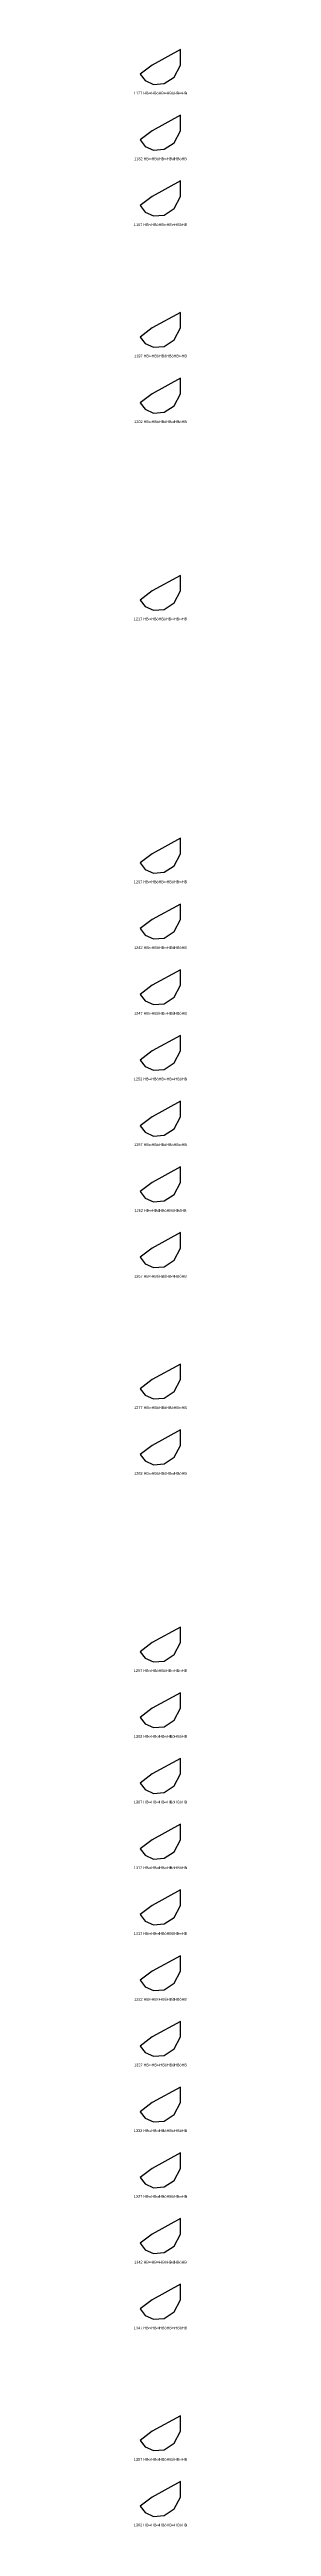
# Model space of a CAD drawing. Header units: millimetres. Extents: x 122552 to 1654769, y -10280102 to 62068.
# Drawn here: x 1420372 to 1441821, y -10269197 to -9264967 of the extents above; entities that cross this region are included whole.
import ezdxf
from ezdxf.enums import TextEntityAlignment as Align

# ---------------------------------------------------------------- set-up
doc = ezdxf.new("R2010")
doc.units = ezdxf.units.MM
doc.styles.add('Arial', font='arial_0.ttf')

msp = doc.modelspace()

# ---------------------------------------------------------------- linework, layer by layer
for points in [[(1439281, -9264967), (1427693, -9271255), (1422876, -9274960), (1424886, -9277574), (1428315, -9279098), (1432571, -9278760), (1436644, -9276113), (1439281, -9271255)], [(1439281, -9291615), (1427693, -9297904), (1422876, -9301608), (1424886, -9304223), (1428315, -9305746), (1432571, -9305409), (1436644, -9302761), (1439281, -9297904)], [(1439281, -9318264), (1427693, -9324552), (1422876, -9328257), (1424886, -9330871), (1428315, -9332395), (1432571, -9332057), (1436644, -9329410), (1439281, -9324552)], [(1439281, -9371561), (1427693, -9377850), (1422876, -9381554), (1424886, -9384169), (1428315, -9385692), (1432571, -9385355), (1436644, -9382707), (1439281, -9377850)], [(1439281, -9398210), (1427693, -9404498), (1422876, -9408203), (1424886, -9410817), (1428315, -9412341), (1432571, -9412003), (1436644, -9409356), (1439281, -9404498)], [(1439281, -9478156), (1427693, -9484444), (1422876, -9488149), (1424886, -9490763), (1428315, -9492287), (1432571, -9491949), (1436644, -9489302), (1439281, -9484444)], [(1439281, -9584751), (1427693, -9591039), (1422876, -9594744), (1424886, -9597358), (1428315, -9598882), (1432571, -9598544), (1436644, -9595897), (1439281, -9591039)], [(1439281, -9611399), (1427693, -9617688), (1422876, -9621392), (1424886, -9624007), (1428315, -9625530), (1432571, -9625193), (1436644, -9622545), (1439281, -9617688)], [(1439281, -9638048), (1427693, -9644336), (1422876, -9648041), (1424886, -9650655), (1428315, -9652179), (1432571, -9651841), (1436644, -9649194), (1439281, -9644336)], [(1439281, -9664697), (1427693, -9670985), (1422876, -9674690), (1424886, -9677304), (1428315, -9678828), (1432571, -9678490), (1436644, -9675843), (1439281, -9670985)], [(1439281, -9691345), (1427693, -9697634), (1422876, -9701338), (1424886, -9703953), (1428315, -9705476), (1432571, -9705139), (1436644, -9702491), (1439281, -9697634)], [(1439281, -9717994), (1427693, -9724282), (1422876, -9727987), (1424886, -9730601), (1428315, -9732125), (1432571, -9731787), (1436644, -9729140), (1439281, -9724282)], [(1439281, -9744643), (1427693, -9750931), (1422876, -9754636), (1424886, -9757250), (1428315, -9758774), (1432571, -9758436), (1436644, -9755789), (1439281, -9750931)], [(1439281, -9797940), (1427693, -9804228), (1422876, -9807933), (1424886, -9810547), (1428315, -9812071), (1432571, -9811733), (1436644, -9809086), (1439281, -9804228)], [(1439281, -9824589), (1427693, -9830877), (1422876, -9834582), (1424886, -9837196), (1428315, -9838720), (1432571, -9838382), (1436644, -9835735), (1439281, -9830877)], [(1439281, -9904535), (1427693, -9910823), (1422876, -9914528), (1424886, -9917142), (1428315, -9918666), (1432571, -9918328), (1436644, -9915681), (1439281, -9910823)], [(1439281, -9931183), (1427693, -9937472), (1422876, -9941176), (1424886, -9943791), (1428315, -9945314), (1432571, -9944977), (1436644, -9942329), (1439281, -9937472)], [(1439281, -9957832), (1427693, -9964120), (1422876, -9967825), (1424886, -9970439), (1428315, -9971963), (1432571, -9971625), (1436644, -9968978), (1439281, -9964120)], [(1439281, -9984481), (1427693, -9990769), (1422876, -9994474), (1424886, -9997088), (1428315, -9998612), (1432571, -9998274), (1436644, -9995627), (1439281, -9990769)], [(1439281, -10011129), (1427693, -10017418), (1422876, -10021122), (1424886, -10023737), (1428315, -10025260), (1432571, -10024923), (1436644, -10022275), (1439281, -10017418)], [(1439281, -10037778), (1427693, -10044066), (1422876, -10047771), (1424886, -10050385), (1428315, -10051909), (1432571, -10051571), (1436644, -10048924), (1439281, -10044066)], [(1439281, -10064427), (1427693, -10070715), (1422876, -10074420), (1424886, -10077034), (1428315, -10078558), (1432571, -10078220), (1436644, -10075573), (1439281, -10070715)], [(1439281, -10091075), (1427693, -10097364), (1422876, -10101068), (1424886, -10103683), (1428315, -10105206), (1432571, -10104869), (1436644, -10102221), (1439281, -10097364)], [(1439281, -10117724), (1427693, -10124012), (1422876, -10127717), (1424886, -10130331), (1428315, -10131855), (1432571, -10131517), (1436644, -10128870), (1439281, -10124012)], [(1439281, -10144373), (1427693, -10150661), (1422876, -10154366), (1424886, -10156980), (1428315, -10158504), (1432571, -10158166), (1436644, -10155519), (1439281, -10150661)], [(1439281, -10171021), (1427693, -10177310), (1422876, -10181014), (1424886, -10183629), (1428315, -10185152), (1432571, -10184815), (1436644, -10182167), (1439281, -10177310)], [(1439281, -10224319), (1427693, -10230607), (1422876, -10234312), (1424886, -10236926), (1428315, -10238450), (1432571, -10238112), (1436644, -10235465), (1439281, -10230607)], [(1439281, -10250967), (1427693, -10257256), (1422876, -10260960), (1424886, -10263575), (1428315, -10265098), (1432571, -10264761), (1436644, -10262113), (1439281, -10257256)]]:
    msp.add_lwpolyline(points, close=True)

# ---------------------------------------------------------------- texts
at = {"style": 'Arial'}
for s, p in [('1177 HB∞HBòHB∞HBòHB∞HB', (1431078, -9282630)), ('1182 HB∞HBòHB∞HBóHBóHB', (1431078, -9309279)), ('1187 HB∞HBòHB∞HB∞HBòHB', (1431078, -9335928)), ('1197 HB∞HBòHBóHBóHB∞HB', (1431078, -9389225)), ('1202 HB∞HBòHBóHB∞HBóHB', (1431078, -9415874)), ('1217 HB∞HBòHBòHB∞HB∞HB', (1431078, -9495820)), ('1237 HB∞HBóHB∞HBöHB∞HB', (1431078, -9602414)), ('1242 HB∞HBóHB∞HBòHBóHB', (1431078, -9629063)), ('1247 HB∞HBóHB∞HBóHBòHB', (1431078, -9655712)), ('1252 HB∞HBóHB∞HB∞HBöHB', (1431078, -9682360)), ('1257 HB∞HBóHBóHBòHB∞HB', (1431078, -9709009)), ('1262 HB∞HBóHBóHBóHBóHB', (1431078, -9735658)), ('1267 HB∞HBóHBóHB∞HBòHB', (1431078, -9762306)), ('1277 HB∞HBóHBòHBóHB∞HB', (1431078, -9815604)), ('1282 HB∞HBóHBòHB∞HBóHB', (1431078, -9842252)), ('1297 HB∞HBóHBöHB∞HB∞HB', (1431078, -9922198)), ('1302 HB∞HB∞HB∞HBöHBóHB', (1431078, -9948847)), ('1307 HB∞HB∞HB∞HBòHBòHB', (1431078, -9975496)), ('1312 HB∞HB∞HB∞HBóHBöHB', (1431078, -10002144)), ('1317 HB∞HB∞HBóHBöHB∞HB', (1431078, -10028793)), ('1322 HB∞HB∞HBóHBòHBóHB', (1431078, -10055442)), ('1327 HB∞HB∞HBóHBóHBòHB', (1431078, -10082090)), ('1332 HB∞HB∞HBóHB∞HBöHB', (1431078, -10108739)), ('1337 HB∞HB∞HBòHBòHB∞HB', (1431078, -10135388)), ('1342 HB∞HB∞HBòHBóHBóHB', (1431078, -10162036)), ('1347 HB∞HB∞HBòHB∞HBòHB', (1431078, -10188685)), ('1357 HB∞HB∞HBöHBóHB∞HB', (1431078, -10241982)), ('1362 HB∞HB∞HBöHB∞HBóHB', (1431078, -10268631))]:
    msp.add_text(s, height=1100, dxfattribs=at).set_placement(p, align=Align.MIDDLE_CENTER)

doc.saveas('drawing.dxf')
